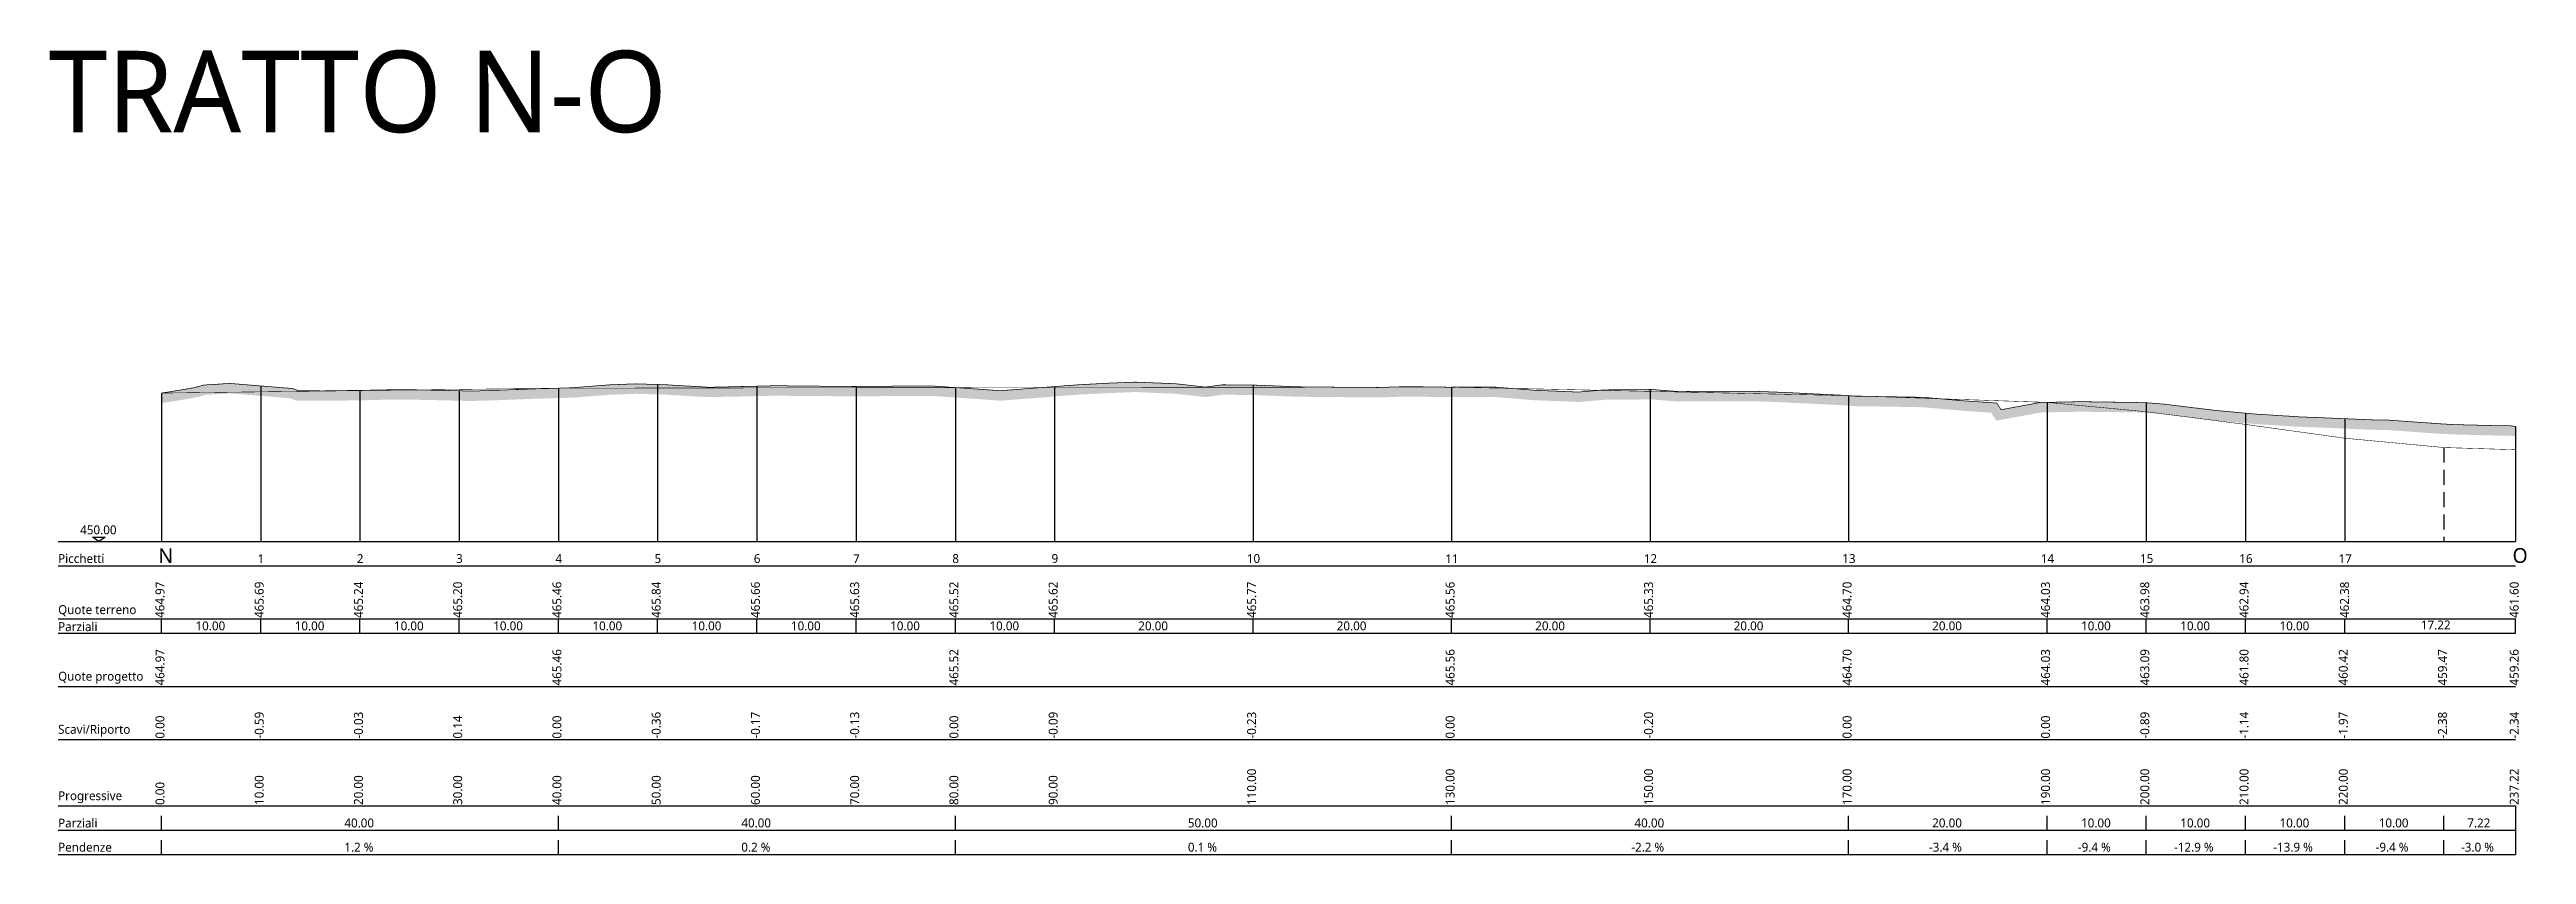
# Model space of a CAD drawing. Header units: metres. Extents: x 619710 to 619959, y 4496643 to 4496725.
import ezdxf

# ---------------------------------------------------------------- set-up
doc = ezdxf.new("R2010")
doc.units = ezdxf.units.M
doc.linetypes.add('HIDDEN', pattern=[0.375, 0.25, -0.125])
doc.linetypes.add('THOPOS0', pattern=[1, 1])
doc.layers.get('Defpoints').update_dxf_attribs({"color": 40})
for name, color, linetype in [('0_terra rinforzata', 252, 'Continuous'), ('0_TERRENO', 251, 'Continuous'), ('Linee fincatura', 251, 'THOPOS0'), ('Linee sezione', 253, 'THOPOS0'), ('PR_PROGETTO_COSTRUZIONE', 251, 'THOPOS0'), ('Testi fincatura', 250, 'THOPOS0')]:
    doc.layers.add(name, color=color, linetype=linetype)
doc.styles.get("Standard").update_dxf_attribs({"font": 'trebuc.ttf'})

msp = doc.modelspace()

# ---------------------------------------------------------------- texts
at = {"layer": 'Defpoints', "color": 1, "insert": (619709.47, 4496716.16), "char_height": 8.203, "width": 188.6784, "attachment_point": 7}
msp.add_mtext('TRATTO N-O', dxfattribs=at)
at = {"layer": 'Testi fincatura', "char_height": 0.9, "attachment_point": 7}
for s, insert, width in [('{\\fTrebuchet MS|b0|i0|c0|p34;450.00}', (619712.66, 4496675.74), 5.4), ('{\\fTrebuchet MS|b0|i0|c0|p34;Picchetti}', (619710.44, 4496672.85), 9.9), ('{\\fTrebuchet MS|b0|i0|c0|p34;1}', (619730.54, 4496672.85), 0.9), ('{\\fTrebuchet MS|b0|i0|c0|p34;2}', (619740.54, 4496672.85), 0.9), ('{\\fTrebuchet MS|b0|i0|c0|p34;3}', (619750.54, 4496672.85), 0.9), ('{\\fTrebuchet MS|b0|i0|c0|p34;4}', (619760.54, 4496672.85), 0.9), ('{\\fTrebuchet MS|b0|i0|c0|p34;5}', (619770.54, 4496672.85), 0.9), ('{\\fTrebuchet MS|b0|i0|c0|p34;6}', (619780.54, 4496672.85), 0.9), ('{\\fTrebuchet MS|b0|i0|c0|p34;7}', (619790.54, 4496672.85), 0.9), ('{\\fTrebuchet MS|b0|i0|c0|p34;8}', (619800.54, 4496672.85), 0.9), ('{\\fTrebuchet MS|b0|i0|c0|p34;9}', (619810.54, 4496672.85), 0.9), ('{\\fTrebuchet MS|b0|i0|c0|p34;10}', (619830.22, 4496672.85), 1.8), ('{\\fTrebuchet MS|b0|i0|c0|p34;11}', (619850.22, 4496672.85), 1.8), ('{\\fTrebuchet MS|b0|i0|c0|p34;12}', (619870.22, 4496672.85), 1.8), ('{\\fTrebuchet MS|b0|i0|c0|p34;13}', (619890.22, 4496672.85), 1.8), ('{\\fTrebuchet MS|b0|i0|c0|p34;14}', (619910.22, 4496672.85), 1.8), ('{\\fTrebuchet MS|b0|i0|c0|p34;15}', (619920.22, 4496672.85), 1.8), ('{\\fTrebuchet MS|b0|i0|c0|p34;16}', (619930.22, 4496672.85), 1.8), ('{\\fTrebuchet MS|b0|i0|c0|p34;17}', (619940.22, 4496672.85), 1.8), ('{\\fTrebuchet MS|b0|i0|c0|p34;Quote terreno}', (619710.44, 4496667.5), 11.7), ('{\\fTrebuchet MS|b0|i0|c0|p34;Parziali}', (619710.44, 4496665.99), 11.7), ('{\\fTrebuchet MS|b0|i0|c0|p34;10.00}', (619724.28, 4496666.06), 4.5), ('{\\fTrebuchet MS|b0|i0|c0|p34;10.00}', (619734.28, 4496666.06), 4.5), ('{\\fTrebuchet MS|b0|i0|c0|p34;10.00}', (619744.28, 4496666.06), 4.5), ('{\\fTrebuchet MS|b0|i0|c0|p34;10.00}', (619754.28, 4496666.06), 4.5), ('{\\fTrebuchet MS|b0|i0|c0|p34;10.00}', (619764.28, 4496666.06), 4.5), ('{\\fTrebuchet MS|b0|i0|c0|p34;10.00}', (619774.28, 4496666.06), 4.5), ('{\\fTrebuchet MS|b0|i0|c0|p34;10.00}', (619784.28, 4496666.06), 4.5), ('{\\fTrebuchet MS|b0|i0|c0|p34;10.00}', (619794.28, 4496666.06), 4.5), ('{\\fTrebuchet MS|b0|i0|c0|p34;10.00}', (619804.28, 4496666.06), 4.5), ('{\\fTrebuchet MS|b0|i0|c0|p34;20.00}', (619819.28, 4496666.06), 4.5), ('{\\fTrebuchet MS|b0|i0|c0|p34;20.00}', (619839.28, 4496666.06), 4.5), ('{\\fTrebuchet MS|b0|i0|c0|p34;20.00}', (619859.28, 4496666.06), 4.5), ('{\\fTrebuchet MS|b0|i0|c0|p34;20.00}', (619879.28, 4496666.06), 4.5), ('{\\fTrebuchet MS|b0|i0|c0|p34;20.00}', (619899.28, 4496666.06), 4.5), ('{\\fTrebuchet MS|b0|i0|c0|p34;10.00}', (619914.28, 4496666.06), 4.5), ('{\\fTrebuchet MS|b0|i0|c0|p34;10.00}', (619924.28, 4496666.06), 4.5), ('{\\fTrebuchet MS|b0|i0|c0|p34;10.00}', (619934.28, 4496666.06), 4.5), ('{\\fTrebuchet MS|b0|i0|c0|p34;17.22}', (619948.52, 4496666.15), 2.7), ('{\\fTrebuchet MS|b0|i0|c0|p34;Quote progetto}', (619710.44, 4496660.7), 12.6), ('{\\fTrebuchet MS|b0|i0|c0|p34;Scavi/Riporto}', (619710.44, 4496655.35), 9.9), ('{\\fTrebuchet MS|b0|i0|c0|p34;Progressive}', (619710.44, 4496648.66), 9.9), ('{\\fTrebuchet MS|b0|i0|c0|p34;Parziali}', (619710.44, 4496646.2), 7.2), ('{\\fTrebuchet MS|b0|i0|c0|p34;40.00}', (619739.28, 4496646.2), 4.5), ('{\\fTrebuchet MS|b0|i0|c0|p34;40.00}', (619779.28, 4496646.2), 4.5), ('{\\fTrebuchet MS|b0|i0|c0|p34;50.00}', (619824.28, 4496646.2), 4.5), ('{\\fTrebuchet MS|b0|i0|c0|p34;40.00}', (619869.28, 4496646.2), 4.5), ('{\\fTrebuchet MS|b0|i0|c0|p34;20.00}', (619899.28, 4496646.2), 4.5), ('{\\fTrebuchet MS|b0|i0|c0|p34;10.00}', (619914.28, 4496646.2), 4.5), ('{\\fTrebuchet MS|b0|i0|c0|p34;10.00}', (619924.28, 4496646.2), 4.5), ('{\\fTrebuchet MS|b0|i0|c0|p34;10.00}', (619934.28, 4496646.2), 4.5), ('{\\fTrebuchet MS|b0|i0|c0|p34;10.00}', (619944.28, 4496646.2), 4.5), ('{\\fTrebuchet MS|b0|i0|c0|p34;7.22}', (619953.2, 4496646.2), 3.6), ('{\\fTrebuchet MS|b0|i0|c0|p34;\\C14;Pendenze}', (619710.44, 4496643.76), 7.2), ('{\\fTrebuchet MS|b0|i0|c0|p34;\\C14;1.2 %}', (619739.28, 4496643.76), 4.5), ('{\\fTrebuchet MS|b0|i0|c0|p34;\\C14;0.2 %}', (619779.28, 4496643.76), 4.5), ('{\\fTrebuchet MS|b0|i0|c0|p34;\\C14;0.1 %}', (619824.28, 4496643.76), 4.5), ('{\\fTrebuchet MS|b0|i0|c0|p34;\\C14;-2.2 %}', (619868.96, 4496643.76), 5.4)]:
    msp.add_mtext(s, dxfattribs=dict(at, insert=insert, width=width))
at = {"layer": 'Testi fincatura', "color": 170, "char_height": 1.5, "width": 0.9, "attachment_point": 7}
for s, insert in [('{\\fTrebuchet MS|b0|i0|c0|p34;N}', (619720.54, 4496672.85)), ('{\\fTrebuchet MS|b0|i0|c0|p34;O}', (619957.76, 4496672.85))]:
    msp.add_mtext(s, dxfattribs=dict(at, insert=insert))
at = {"layer": 'Testi fincatura', "char_height": 0.9, "attachment_point": 7, "rotation": 90}
for s, insert, width in [('{\\fTrebuchet MS|b0|i0|c0|p34;464.97}', (619721.17, 4496667.32), 5.4), ('{\\fTrebuchet MS|b0|i0|c0|p34;465.69}', (619731.17, 4496667.32), 5.4), ('{\\fTrebuchet MS|b0|i0|c0|p34;465.24}', (619741.17, 4496667.32), 5.4), ('{\\fTrebuchet MS|b0|i0|c0|p34;465.20}', (619751.17, 4496667.32), 5.4), ('{\\fTrebuchet MS|b0|i0|c0|p34;465.46}', (619761.17, 4496667.32), 5.4), ('{\\fTrebuchet MS|b0|i0|c0|p34;465.84}', (619771.17, 4496667.32), 5.4), ('{\\fTrebuchet MS|b0|i0|c0|p34;465.66}', (619781.17, 4496667.32), 5.4), ('{\\fTrebuchet MS|b0|i0|c0|p34;465.63}', (619791.17, 4496667.32), 5.4), ('{\\fTrebuchet MS|b0|i0|c0|p34;465.52}', (619801.17, 4496667.32), 5.4), ('{\\fTrebuchet MS|b0|i0|c0|p34;465.62}', (619811.17, 4496667.32), 5.4), ('{\\fTrebuchet MS|b0|i0|c0|p34;465.77}', (619831.17, 4496667.32), 5.4), ('{\\fTrebuchet MS|b0|i0|c0|p34;465.56}', (619851.17, 4496667.32), 5.4), ('{\\fTrebuchet MS|b0|i0|c0|p34;465.33}', (619871.17, 4496667.32), 5.4), ('{\\fTrebuchet MS|b0|i0|c0|p34;464.70}', (619891.17, 4496667.32), 5.4), ('{\\fTrebuchet MS|b0|i0|c0|p34;464.03}', (619911.17, 4496667.32), 5.4), ('{\\fTrebuchet MS|b0|i0|c0|p34;463.98}', (619921.17, 4496667.32), 5.4), ('{\\fTrebuchet MS|b0|i0|c0|p34;462.94}', (619931.17, 4496667.32), 5.4), ('{\\fTrebuchet MS|b0|i0|c0|p34;462.38}', (619941.3, 4496667.32), 5.4), ('{\\fTrebuchet MS|b0|i0|c0|p34;461.60}', (619958.39, 4496667.32), 5.4), ('{\\fTrebuchet MS|b0|i0|c0|p34;464.97}', (619721.17, 4496660.52), 5.4), ('{\\fTrebuchet MS|b0|i0|c0|p34;465.46}', (619761.17, 4496660.52), 5.4), ('{\\fTrebuchet MS|b0|i0|c0|p34;465.52}', (619801.17, 4496660.52), 5.4), ('{\\fTrebuchet MS|b0|i0|c0|p34;465.56}', (619851.17, 4496660.52), 5.4), ('{\\fTrebuchet MS|b0|i0|c0|p34;464.70}', (619891.17, 4496660.52), 5.4), ('{\\fTrebuchet MS|b0|i0|c0|p34;464.03}', (619911.17, 4496660.52), 5.4), ('{\\fTrebuchet MS|b0|i0|c0|p34;463.09}', (619921.17, 4496660.52), 5.4), ('{\\fTrebuchet MS|b0|i0|c0|p34;461.80}', (619931.17, 4496660.52), 5.4), ('{\\fTrebuchet MS|b0|i0|c0|p34;460.42}', (619941.17, 4496660.52), 5.4), ('{\\fTrebuchet MS|b0|i0|c0|p34;459.47}', (619951.17, 4496660.52), 5.4), ('{\\fTrebuchet MS|b0|i0|c0|p34;459.26}', (619958.39, 4496660.52), 5.4), ('{\\fTrebuchet MS|b0|i0|c0|p34;0.00}', (619721.17, 4496655.17), 3.6), ('{\\fTrebuchet MS|b0|i0|c0|p34;-0.59}', (619731.17, 4496655.17), 4.5), ('{\\fTrebuchet MS|b0|i0|c0|p34;-0.03}', (619741.17, 4496655.17), 4.5), ('{\\fTrebuchet MS|b0|i0|c0|p34;0.14}', (619751.17, 4496655.17), 3.6), ('{\\fTrebuchet MS|b0|i0|c0|p34;0.00}', (619761.17, 4496655.17), 3.6), ('{\\fTrebuchet MS|b0|i0|c0|p34;-0.36}', (619771.17, 4496655.17), 4.5), ('{\\fTrebuchet MS|b0|i0|c0|p34;-0.17}', (619781.17, 4496655.17), 4.5), ('{\\fTrebuchet MS|b0|i0|c0|p34;-0.13}', (619791.17, 4496655.17), 4.5), ('{\\fTrebuchet MS|b0|i0|c0|p34;0.00}', (619801.17, 4496655.17), 3.6), ('{\\fTrebuchet MS|b0|i0|c0|p34;-0.09}', (619811.17, 4496655.17), 4.5), ('{\\fTrebuchet MS|b0|i0|c0|p34;-0.23}', (619831.17, 4496655.17), 4.5), ('{\\fTrebuchet MS|b0|i0|c0|p34;0.00}', (619851.17, 4496655.17), 3.6), ('{\\fTrebuchet MS|b0|i0|c0|p34;-0.20}', (619871.17, 4496655.17), 4.5), ('{\\fTrebuchet MS|b0|i0|c0|p34;0.00}', (619891.17, 4496655.17), 3.6), ('{\\fTrebuchet MS|b0|i0|c0|p34;0.00}', (619911.17, 4496655.17), 3.6), ('{\\fTrebuchet MS|b0|i0|c0|p34;-0.89}', (619921.17, 4496655.17), 4.5), ('{\\fTrebuchet MS|b0|i0|c0|p34;-1.14}', (619931.17, 4496655.17), 4.5), ('{\\fTrebuchet MS|b0|i0|c0|p34;-1.97}', (619941.17, 4496655.17), 4.5), ('{\\fTrebuchet MS|b0|i0|c0|p34;-2.38}', (619951.17, 4496655.17), 4.5), ('{\\fTrebuchet MS|b0|i0|c0|p34;-2.34}', (619958.39, 4496655.17), 4.5), ('{\\fTrebuchet MS|b0|i0|c0|p34;0.00}', (619721.17, 4496648.48), 3.6), ('{\\fTrebuchet MS|b0|i0|c0|p34;10.00}', (619731.17, 4496648.48), 4.5), ('{\\fTrebuchet MS|b0|i0|c0|p34;20.00}', (619741.17, 4496648.48), 4.5), ('{\\fTrebuchet MS|b0|i0|c0|p34;30.00}', (619751.17, 4496648.48), 4.5), ('{\\fTrebuchet MS|b0|i0|c0|p34;40.00}', (619761.17, 4496648.48), 4.5), ('{\\fTrebuchet MS|b0|i0|c0|p34;50.00}', (619771.17, 4496648.48), 4.5), ('{\\fTrebuchet MS|b0|i0|c0|p34;60.00}', (619781.17, 4496648.48), 4.5), ('{\\fTrebuchet MS|b0|i0|c0|p34;70.00}', (619791.17, 4496648.48), 4.5), ('{\\fTrebuchet MS|b0|i0|c0|p34;80.00}', (619801.17, 4496648.48), 4.5), ('{\\fTrebuchet MS|b0|i0|c0|p34;90.00}', (619811.17, 4496648.48), 4.5), ('{\\fTrebuchet MS|b0|i0|c0|p34;110.00}', (619831.17, 4496648.48), 5.4), ('{\\fTrebuchet MS|b0|i0|c0|p34;130.00}', (619851.17, 4496648.48), 5.4), ('{\\fTrebuchet MS|b0|i0|c0|p34;150.00}', (619871.17, 4496648.48), 5.4), ('{\\fTrebuchet MS|b0|i0|c0|p34;170.00}', (619891.17, 4496648.48), 5.4), ('{\\fTrebuchet MS|b0|i0|c0|p34;190.00}', (619911.17, 4496648.48), 5.4), ('{\\fTrebuchet MS|b0|i0|c0|p34;200.00}', (619921.17, 4496648.48), 5.4), ('{\\fTrebuchet MS|b0|i0|c0|p34;210.00}', (619931.17, 4496648.48), 5.4), ('{\\fTrebuchet MS|b0|i0|c0|p34;220.00}', (619941.17, 4496648.48), 5.4), ('{\\fTrebuchet MS|b0|i0|c0|p34;237.22}', (619958.39, 4496648.48), 5.4)]:
    msp.add_mtext(s, dxfattribs=dict(at, insert=insert, width=width))
at = {"layer": 'Testi fincatura', "color": 14, "char_height": 0.9, "attachment_point": 7}
for s, insert, width in [('{\\fTrebuchet MS|b0|i0|c0|p34;-3.4 %}', (619898.96, 4496643.76), 5.4), ('{\\fTrebuchet MS|b0|i0|c0|p34;-9.4 %}', (619913.96, 4496643.76), 5.4), ('{\\fTrebuchet MS|b0|i0|c0|p34;-12.9 %}', (619923.65, 4496643.76), 6.3), ('{\\fTrebuchet MS|b0|i0|c0|p34;-13.9 %}', (619933.65, 4496643.76), 6.3), ('{\\fTrebuchet MS|b0|i0|c0|p34;-9.4 %}', (619943.96, 4496643.76), 5.4), ('{\\fTrebuchet MS|b0|i0|c0|p34;-3.0 %}', (619952.57, 4496643.76), 5.4)]:
    msp.add_mtext(s, dxfattribs=dict(at, insert=insert, width=width))

# ---------------------------------------------------------------- hatches: boundary and pattern name
at = {"layer": '0_terra rinforzata'}
h = msp.add_hatch(dxfattribs=at)
h.set_pattern_fill('EARTH', color=253, scale=3, angle=315)
h.set_pattern_definition([(315, (-892.35795, -116.93394), (1.06066017178, -2e-16), [0.75, -0.75]), (315, (-892.1591, -116.7351), (1.06066017178, -2e-16), [0.75, -0.75]), (315, (-891.9602, -116.5362), (1.06066017178, -2e-16), [0.75, -0.75]), (45, (-891.8276, -116.5362), (2e-16, 1.06066017178), [0.75, -0.75]), (45, (-891.62875, -116.7351), (2e-16, 1.06066017178), [0.75, -0.75]), (45, (-891.4299, -116.93394), (2e-16, 1.06066017178), [0.75, -0.75])])
h.paths.add_polyline_path([(619958.07, 4496686.62), (619957.49, 4496686.7), (619956.39, 4496686.7), (619951.93, 4496686.81), (619950.64, 4496686.88), (619945.3, 4496687.26), (619943.62, 4496687.29), (619938.14, 4496687.52), (619937.85, 4496687.53), (619937.65, 4496687.54), (619937.45, 4496687.54), (619937.25, 4496687.55), (619937.05, 4496687.56), (619936.85, 4496687.57), (619936.65, 4496687.58), (619936.45, 4496687.59), (619936.29, 4496687.59), (619936.19, 4496687.6), (619936.05, 4496687.61), (619935.85, 4496687.62), (619935.65, 4496687.63), (619935.45, 4496687.64), (619935.25, 4496687.66), (619935.05, 4496687.67), (619934.85, 4496687.68), (619934.65, 4496687.69), (619934.45, 4496687.71), (619934.25, 4496687.72), (619934.05, 4496687.73), (619933.85, 4496687.75), (619933.65, 4496687.76), (619933.45, 4496687.77), (619933.25, 4496687.78), (619933.05, 4496687.8), (619932.85, 4496687.81), (619932.65, 4496687.82), (619932.45, 4496687.84), (619932.25, 4496687.85), (619932.05, 4496687.86), (619931.85, 4496687.87), (619931.71, 4496687.88), (619931.65, 4496687.89), (619931.45, 4496687.91), (619931.25, 4496687.92), (619931.05, 4496687.94), (619930.85, 4496687.96), (619930.65, 4496687.98), (619930.45, 4496688), (619930.25, 4496688.02), (619930.05, 4496688.03), (619929.85, 4496688.05), (619929.65, 4496688.07), (619929.45, 4496688.09), (619929.25, 4496688.11), (619929.05, 4496688.12), (619928.85, 4496688.14), (619928.65, 4496688.16), (619928.45, 4496688.18), (619928.25, 4496688.2), (619928, 4496688.22), (619927.85, 4496688.24), (619927.65, 4496688.26), (619927.45, 4496688.29), (619927.25, 4496688.31), (619927.05, 4496688.34), (619926.85, 4496688.36), (619926.65, 4496688.38), (619926.45, 4496688.41), (619926.25, 4496688.43), (619926.05, 4496688.46), (619925.85, 4496688.48), (619925.65, 4496688.5), (619925.45, 4496688.53), (619925.25, 4496688.55), (619925.05, 4496688.58), (619924.85, 4496688.6), (619924.65, 4496688.63), (619924.45, 4496688.65), (619924.25, 4496688.68), (619924.05, 4496688.7), (619923.85, 4496688.72), (619923.65, 4496688.75), (619923.45, 4496688.77), (619923.25, 4496688.8), (619923.05, 4496688.82), (619922.85, 4496688.85), (619922.7, 4496688.87), (619922.65, 4496688.87), (619922.45, 4496688.89), (619922.25, 4496688.9), (619922.05, 4496688.92), (619921.85, 4496688.94), (619921.65, 4496688.95), (619921.45, 4496688.97), (619921.25, 4496688.99), (619921.1, 4496689), (619921.05, 4496689), (619920.85, 4496689.01), (619920.65, 4496689.01), (619920.45, 4496689.02), (619920.25, 4496689.02), (619920.05, 4496689.03), (619919.85, 4496689.04), (619919.73, 4496689.04), (619919.65, 4496689.04), (619919.45, 4496689.04), (619919.25, 4496689.05), (619919.05, 4496689.05), (619918.85, 4496689.05), (619918.65, 4496689.05), (619918.45, 4496689.06), (619914.25, 4496689.12), (619910.16, 4496689.04), (619906.22, 4496688.31), (619905.78, 4496688.98), (619902.42, 4496689.21), (619898.42, 4496689.56), (619892.79, 4496689.66), (619891.85, 4496689.65), (619890.58, 4496689.75), (619884.46, 4496690.05), (619881.25, 4496690.17), (619877.74, 4496690.17), (619873.75, 4496690.14), (619871, 4496690.35), (619866.23, 4496690.31), (619863.64, 4496690.09), (619859.26, 4496690.27), (619854.96, 4496690.61), (619850.5, 4496690.58), (619846.32, 4496690.64), (619843.48, 4496690.55), (619839.32, 4496690.58), (619835.31, 4496690.62), (619830.81, 4496690.8), (619827.75, 4496690.82), (619826.04, 4496690.59), (619823.05, 4496690.93), (619819.01, 4496691.09), (619818.7, 4496691.08), (619816.37, 4496690.99), (619813.36, 4496690.83), (619813.17, 4496690.82), (619808.03, 4496690.43), (619807.65, 4496690.4), (619807.45, 4496690.38), (619807.25, 4496690.37), (619807.05, 4496690.35), (619806.85, 4496690.34), (619806.65, 4496690.32), (619806.45, 4496690.31), (619806.25, 4496690.29), (619806.05, 4496690.28), (619805.85, 4496690.26), (619805.73, 4496690.25), (619805.65, 4496690.25), (619805.45, 4496690.23), (619805.41, 4496690.23), (619805.25, 4496690.24), (619805.14, 4496690.25), (619805.05, 4496690.25), (619804.85, 4496690.27), (619804.65, 4496690.28), (619804.45, 4496690.29), (619804.25, 4496690.31), (619804.05, 4496690.32), (619803.85, 4496690.34), (619803.65, 4496690.35), (619803.45, 4496690.36), (619803.25, 4496690.38), (619803.05, 4496690.39), (619802.85, 4496690.41), (619802.65, 4496690.42), (619802.45, 4496690.43), (619802.25, 4496690.45), (619802.05, 4496690.46), (619801.85, 4496690.47), (619801.65, 4496690.49), (619801.45, 4496690.5), (619801.25, 4496690.52), (619801.05, 4496690.53), (619800.85, 4496690.54), (619800.65, 4496690.56), (619800.45, 4496690.57), (619800.25, 4496690.58), (619800.05, 4496690.6), (619799.85, 4496690.61), (619799.65, 4496690.63), (619799.45, 4496690.64), (619799.25, 4496690.65), (619799.05, 4496690.67), (619798.85, 4496690.68), (619798.65, 4496690.69), (619798.45, 4496690.71), (619798.35, 4496690.71), (619798.25, 4496690.71), (619798.07, 4496690.71), (619798.05, 4496690.71), (619797.85, 4496690.71), (619797.65, 4496690.71), (619797.45, 4496690.71), (619797.25, 4496690.71), (619797.05, 4496690.7), (619796.85, 4496690.7), (619796.65, 4496690.7), (619796.45, 4496690.7), (619796.25, 4496690.7), (619796.05, 4496690.7), (619795.85, 4496690.69), (619795.65, 4496690.69), (619795.45, 4496690.69), (619795.25, 4496690.69), (619795.05, 4496690.69), (619794.85, 4496690.69), (619794.65, 4496690.69), (619794.45, 4496690.68), (619794.25, 4496690.68), (619794.05, 4496690.68), (619793.85, 4496690.68), (619793.65, 4496690.68), (619793.45, 4496690.68), (619793.25, 4496690.67), (619793.05, 4496690.67), (619792.85, 4496690.67), (619792.65, 4496690.67), (619792.45, 4496690.67), (619792.25, 4496690.67), (619792.05, 4496690.66), (619791.85, 4496690.66), (619791.65, 4496690.66), (619791.45, 4496690.66), (619791.25, 4496690.66), (619791.05, 4496690.66), (619790.85, 4496690.65), (619790.65, 4496690.65), (619790.6, 4496690.65), (619790.45, 4496690.65), (619790.25, 4496690.66), (619790.05, 4496690.66), (619789.85, 4496690.66), (619789.65, 4496690.66), (619789.45, 4496690.66), (619789.25, 4496690.67), (619789.05, 4496690.67), (619788.85, 4496690.67), (619788.65, 4496690.67), (619788.45, 4496690.67), (619788.25, 4496690.68), (619788.05, 4496690.68), (619787.85, 4496690.68), (619787.65, 4496690.68), (619787.45, 4496690.68), (619787.25, 4496690.68), (619787.05, 4496690.69), (619786.85, 4496690.69), (619786.65, 4496690.69), (619786.45, 4496690.69), (619786.25, 4496690.69), (619786.05, 4496690.7), (619785.85, 4496690.7), (619785.65, 4496690.7), (619785.45, 4496690.7), (619785.25, 4496690.7), (619785.05, 4496690.71), (619784.85, 4496690.71), (619784.65, 4496690.71), (619784.45, 4496690.71), (619784.25, 4496690.71), (619784.05, 4496690.71), (619783.85, 4496690.72), (619783.65, 4496690.72), (619783.49, 4496690.72), (619783.45, 4496690.72), (619783.25, 4496690.72), (619783.05, 4496690.72), (619782.85, 4496690.73), (619782.68, 4496690.73), (619782.65, 4496690.73), (619782.45, 4496690.72), (619782.25, 4496690.72), (619782.05, 4496690.71), (619781.85, 4496690.71), (619781.8, 4496690.71), (619781.65, 4496690.7), (619781.45, 4496690.7), (619781.25, 4496690.69), (619781.05, 4496690.69), (619780.85, 4496690.68), (619780.65, 4496690.68), (619780.45, 4496690.67), (619780.25, 4496690.67), (619780.05, 4496690.66), (619779.85, 4496690.66), (619779.65, 4496690.66), (619779.45, 4496690.65), (619779.25, 4496690.65), (619779.05, 4496690.64), (619778.85, 4496690.64), (619778.65, 4496690.63), (619778.45, 4496690.63), (619778.25, 4496690.62), (619778.05, 4496690.62), (619777.85, 4496690.61), (619777.65, 4496690.61), (619777.45, 4496690.61), (619777.25, 4496690.6), (619777.05, 4496690.6), (619776.85, 4496690.59), (619776.65, 4496690.59), (619776.45, 4496690.58), (619776.25, 4496690.58), (619776.05, 4496690.58), (619776.03, 4496690.57), (619775.85, 4496690.58), (619775.65, 4496690.6), (619775.45, 4496690.61), (619775.25, 4496690.62), (619775.05, 4496690.63), (619774.85, 4496690.64), (619774.65, 4496690.65), (619774.45, 4496690.67), (619774.25, 4496690.68), (619774.05, 4496690.69), (619773.85, 4496690.7), (619773.65, 4496690.71), (619773.45, 4496690.72), (619773.25, 4496690.73), (619773.05, 4496690.75), (619772.85, 4496690.76), (619772.65, 4496690.77), (619772.45, 4496690.78), (619772.25, 4496690.79), (619772.05, 4496690.81), (619771.85, 4496690.82), (619771.65, 4496690.83), (619771.45, 4496690.84), (619771.38, 4496690.85), (619771.25, 4496690.85), (619771.05, 4496690.85), (619770.85, 4496690.86), (619770.65, 4496690.86), (619770.45, 4496690.87), (619770.25, 4496690.87), (619770.05, 4496690.88), (619769.85, 4496690.88), (619769.65, 4496690.89), (619769.45, 4496690.9), (619769.25, 4496690.9), (619769.05, 4496690.91), (619768.85, 4496690.91), (619768.65, 4496690.92), (619768.63, 4496690.92), (619768.45, 4496690.91), (619768.25, 4496690.9), (619768.05, 4496690.89), (619767.85, 4496690.89), (619767.65, 4496690.88), (619767.45, 4496690.87), (619767.25, 4496690.86), (619767.05, 4496690.86), (619766.85, 4496690.85), (619766.65, 4496690.84), (619766.45, 4496690.83), (619766.25, 4496690.83), (619766.02, 4496690.82), (619765.85, 4496690.8), (619765.65, 4496690.79), (619765.45, 4496690.77), (619765.25, 4496690.76), (619765.05, 4496690.74), (619764.85, 4496690.73), (619764.65, 4496690.71), (619764.45, 4496690.7), (619764.25, 4496690.68), (619764.05, 4496690.67), (619763.85, 4496690.65), (619763.65, 4496690.64), (619763.45, 4496690.62), (619763.25, 4496690.6), (619763.05, 4496690.59), (619762.85, 4496690.57), (619762.65, 4496690.56), (619762.45, 4496690.54), (619762.25, 4496690.53), (619762.16, 4496690.52), (619762.05, 4496690.52), (619761.85, 4496690.51), (619761.65, 4496690.51), (619761.45, 4496690.5), (619761.25, 4496690.49), (619761.05, 4496690.49), (619760.85, 4496690.48), (619760.65, 4496690.48), (619760.45, 4496690.47), (619760.25, 4496690.47), (619760.05, 4496690.46), (619759.85, 4496690.45), (619759.65, 4496690.45), (619759.45, 4496690.44), (619759.25, 4496690.44), (619759.05, 4496690.43), (619758.85, 4496690.42), (619758.65, 4496690.42), (619758.45, 4496690.41), (619758.44, 4496690.41), (619758.25, 4496690.41), (619758.05, 4496690.4), (619757.85, 4496690.39), (619757.65, 4496690.38), (619757.45, 4496690.38), (619757.25, 4496690.37), (619757.05, 4496690.36), (619756.85, 4496690.35), (619756.65, 4496690.35), (619756.45, 4496690.34), (619756.25, 4496690.33), (619756.05, 4496690.32), (619755.85, 4496690.32), (619755.65, 4496690.31), (619755.45, 4496690.3), (619755.25, 4496690.3), (619755.05, 4496690.29), (619754.85, 4496690.28), (619754.65, 4496690.27), (619754.45, 4496690.27), (619754.25, 4496690.26), (619754.05, 4496690.25), (619753.85, 4496690.24), (619753.59, 4496690.23), (619753.45, 4496690.23), (619753.25, 4496690.23), (619753.05, 4496690.22), (619752.85, 4496690.21), (619752.65, 4496690.21), (619752.45, 4496690.2), (619752.25, 4496690.2), (619752.02, 4496690.19), (619751.85, 4496690.2), (619751.65, 4496690.2), (619751.45, 4496690.21), (619751.25, 4496690.21), (619751.05, 4496690.22), (619750.85, 4496690.22), (619750.65, 4496690.23), (619750.45, 4496690.23), (619750.38, 4496690.23), (619750.25, 4496690.24), (619750.05, 4496690.24), (619749.85, 4496690.25), (619749.65, 4496690.25), (619749.45, 4496690.25), (619749.25, 4496690.26), (619749.05, 4496690.26), (619748.85, 4496690.27), (619748.65, 4496690.27), (619748.45, 4496690.27), (619748.25, 4496690.28), (619748.05, 4496690.28), (619747.85, 4496690.29), (619747.65, 4496690.29), (619747.45, 4496690.3), (619747.25, 4496690.3), (619747.05, 4496690.3), (619746.85, 4496690.31), (619746.65, 4496690.31), (619746.45, 4496690.32), (619746.25, 4496690.32), (619746.05, 4496690.32), (619745.85, 4496690.33), (619745.65, 4496690.33), (619745.45, 4496690.34), (619745.25, 4496690.34), (619745.05, 4496690.34), (619744.98, 4496690.35), (619744.85, 4496690.34), (619744.65, 4496690.34), (619744.45, 4496690.33), (619744.25, 4496690.33), (619744.05, 4496690.33), (619743.85, 4496690.32), (619743.65, 4496690.32), (619743.45, 4496690.31), (619743.25, 4496690.31), (619743.05, 4496690.31), (619742.85, 4496690.3), (619742.65, 4496690.3), (619742.45, 4496690.29), (619742.25, 4496690.29), (619742.05, 4496690.29), (619741.85, 4496690.28), (619741.65, 4496690.28), (619741.49, 4496690.27), (619741.25, 4496690.27), (619741.05, 4496690.27), (619740.85, 4496690.26), (619740.65, 4496690.26), (619740.45, 4496690.26), (619740.25, 4496690.26), (619740.05, 4496690.25), (619739.85, 4496690.25), (619739.65, 4496690.25), (619739.45, 4496690.24), (619739.25, 4496690.24), (619739.05, 4496690.24), (619738.85, 4496690.24), (619738.65, 4496690.23), (619738.45, 4496690.23), (619738.25, 4496690.23), (619738.05, 4496690.23), (619737.85, 4496690.22), (619737.65, 4496690.22), (619737.45, 4496690.22), (619737.25, 4496690.21), (619736.98, 4496690.21), (619736.85, 4496690.21), (619736.65, 4496690.22), (619736.45, 4496690.23), (619736.41, 4496690.23), (619736.25, 4496690.23), (619736.05, 4496690.23), (619735.85, 4496690.23), (619735.65, 4496690.23), (619735.45, 4496690.23), (619735.25, 4496690.24), (619735.05, 4496690.24), (619734.85, 4496690.24), (619734.66, 4496690.24), (619734.65, 4496690.24), (619734.45, 4496690.31), (619734.25, 4496690.38), (619734.06, 4496690.45), (619733.85, 4496690.46), (619733.65, 4496690.48), (619733.45, 4496690.5), (619733.25, 4496690.51), (619733.05, 4496690.53), (619732.85, 4496690.54), (619732.65, 4496690.56), (619732.45, 4496690.58), (619732.25, 4496690.59), (619732.05, 4496690.61), (619731.85, 4496690.63), (619731.77, 4496690.63), (619731.65, 4496690.64), (619731.45, 4496690.66), (619731.25, 4496690.68), (619731.05, 4496690.69), (619730.85, 4496690.71), (619730.65, 4496690.72), (619730.45, 4496690.74), (619730.25, 4496690.76), (619730.05, 4496690.77), (619729.85, 4496690.79), (619729.65, 4496690.81), (619729.45, 4496690.82), (619729.25, 4496690.84), (619729.05, 4496690.85), (619728.85, 4496690.87), (619728.65, 4496690.89), (619728.45, 4496690.9), (619728.25, 4496690.92), (619728.05, 4496690.93), (619727.85, 4496690.95), (619727.75, 4496690.96), (619727.65, 4496690.95), (619727.45, 4496690.94), (619727.25, 4496690.93), (619727.05, 4496690.92), (619726.85, 4496690.91), (619726.65, 4496690.89), (619726.45, 4496690.88), (619726.25, 4496690.87), (619726.05, 4496690.86), (619725.85, 4496690.84), (619725.65, 4496690.83), (619725.45, 4496690.82), (619725.25, 4496690.81), (619725.14, 4496690.8), (619725.05, 4496690.78), (619724.85, 4496690.72), (619724.65, 4496690.66), (619724.45, 4496690.61), (619724.25, 4496690.56), (619724.15, 4496690.53), (619724.05, 4496690.51), (619723.85, 4496690.48), (619723.65, 4496690.44), (619723.45, 4496690.41), (619723.25, 4496690.37), (619723.05, 4496690.34), (619722.85, 4496690.31), (619722.65, 4496690.27), (619722.45, 4496690.24), (619722.25, 4496690.21), (619722.05, 4496690.18), (619721.85, 4496690.14), (619721.65, 4496690.11), (619721.45, 4496690.08), (619721.25, 4496690.05), (619721.05, 4496690.02), (619720.85, 4496689.99), (619720.85, 4496688.98), (619721.2, 4496689.03), (619721.4, 4496689.06), (619721.6, 4496689.09), (619721.81, 4496689.13), (619722.01, 4496689.16), (619722.21, 4496689.19), (619722.41, 4496689.22), (619722.61, 4496689.25), (619722.81, 4496689.29), (619723.01, 4496689.32), (619723.22, 4496689.35), (619723.42, 4496689.39), (619723.62, 4496689.42), (619723.82, 4496689.46), (619724.02, 4496689.49), (619724.22, 4496689.53), (619724.37, 4496689.55), (619724.51, 4496689.59), (619724.71, 4496689.65), (619724.92, 4496689.7), (619725.12, 4496689.76), (619725.31, 4496689.81), (619725.51, 4496689.82), (619725.71, 4496689.83), (619725.91, 4496689.85), (619726.11, 4496689.86), (619726.31, 4496689.87), (619726.51, 4496689.88), (619726.71, 4496689.9), (619726.91, 4496689.91), (619727.11, 4496689.92), (619727.31, 4496689.93), (619727.51, 4496689.94), (619727.74, 4496689.96), (619727.97, 4496689.94), (619728.17, 4496689.92), (619728.37, 4496689.91), (619728.57, 4496689.89), (619728.77, 4496689.87), (619728.97, 4496689.86), (619729.17, 4496689.84), (619729.37, 4496689.83), (619729.57, 4496689.81), (619729.77, 4496689.79), (619729.97, 4496689.78), (619730.17, 4496689.76), (619730.37, 4496689.74), (619730.57, 4496689.73), (619730.77, 4496689.71), (619730.97, 4496689.7), (619731.17, 4496689.68), (619731.37, 4496689.66), (619731.57, 4496689.65), (619731.69, 4496689.64), (619731.77, 4496689.63), (619731.97, 4496689.61), (619732.17, 4496689.6), (619732.37, 4496689.58), (619732.57, 4496689.56), (619732.77, 4496689.55), (619732.97, 4496689.53), (619733.17, 4496689.52), (619733.37, 4496689.5), (619733.57, 4496689.48), (619733.85, 4496689.46), (619733.92, 4496689.43), (619734.13, 4496689.36), (619734.33, 4496689.29), (619734.49, 4496689.24), (619734.85, 4496689.24), (619735.05, 4496689.24), (619735.25, 4496689.24), (619735.45, 4496689.23), (619735.65, 4496689.23), (619735.85, 4496689.23), (619736.05, 4496689.23), (619736.25, 4496689.23), (619736.39, 4496689.23), (619736.62, 4496689.22), (619736.82, 4496689.22), (619736.97, 4496689.21), (619737.06, 4496689.21), (619737.26, 4496689.21), (619737.46, 4496689.22), (619737.66, 4496689.22), (619737.86, 4496689.22), (619738.06, 4496689.23), (619738.26, 4496689.23), (619738.46, 4496689.23), (619738.66, 4496689.23), (619738.86, 4496689.24), (619739.06, 4496689.24), (619739.26, 4496689.24), (619739.46, 4496689.24), (619739.66, 4496689.25), (619739.87, 4496689.25), (619740.07, 4496689.25), (619740.27, 4496689.26), (619740.47, 4496689.26), (619740.67, 4496689.26), (619740.87, 4496689.27), (619741.07, 4496689.27), (619741.27, 4496689.27), (619741.47, 4496689.27), (619741.51, 4496689.27), (619741.67, 4496689.28), (619741.87, 4496689.28), (619742.07, 4496689.29), (619742.27, 4496689.29), (619742.47, 4496689.29), (619742.67, 4496689.3), (619742.87, 4496689.3), (619743.07, 4496689.31), (619743.27, 4496689.31), (619743.47, 4496689.31), (619743.67, 4496689.32), (619743.87, 4496689.32), (619744.07, 4496689.33), (619744.27, 4496689.33), (619744.47, 4496689.34), (619744.67, 4496689.34), (619744.87, 4496689.34), (619744.98, 4496689.35), (619745.03, 4496689.34), (619745.23, 4496689.34), (619745.43, 4496689.34), (619745.63, 4496689.33), (619745.83, 4496689.33), (619746.03, 4496689.32), (619746.23, 4496689.32), (619746.43, 4496689.32), (619746.63, 4496689.31), (619746.83, 4496689.31), (619747.03, 4496689.3), (619747.23, 4496689.3), (619747.43, 4496689.3), (619747.63, 4496689.29), (619747.83, 4496689.29), (619748.03, 4496689.28), (619748.23, 4496689.28), (619748.43, 4496689.28), (619748.63, 4496689.27), (619748.83, 4496689.27), (619749.03, 4496689.26), (619749.23, 4496689.26), (619749.43, 4496689.25), (619749.63, 4496689.25), (619749.83, 4496689.25), (619750.03, 4496689.24), (619750.23, 4496689.24), (619750.36, 4496689.23), (619750.43, 4496689.23), (619750.63, 4496689.23), (619750.83, 4496689.22), (619751.03, 4496689.22), (619751.23, 4496689.21), (619751.42, 4496689.21), (619751.62, 4496689.2), (619751.82, 4496689.2), (619752.02, 4496689.19), (619752.08, 4496689.19), (619752.28, 4496689.2), (619752.48, 4496689.2), (619752.68, 4496689.21), (619752.88, 4496689.22), (619753.08, 4496689.22), (619753.28, 4496689.23), (619753.48, 4496689.23), (619753.62, 4496689.24), (619753.69, 4496689.24), (619753.89, 4496689.24), (619754.09, 4496689.25), (619754.29, 4496689.26), (619754.49, 4496689.27), (619754.69, 4496689.27), (619754.89, 4496689.28), (619755.09, 4496689.29), (619755.29, 4496689.3), (619755.49, 4496689.3), (619755.69, 4496689.31), (619755.89, 4496689.32), (619756.09, 4496689.33), (619756.29, 4496689.33), (619756.49, 4496689.34), (619756.69, 4496689.35), (619756.89, 4496689.35), (619757.09, 4496689.36), (619757.29, 4496689.37), (619757.49, 4496689.38), (619757.69, 4496689.38), (619757.89, 4496689.39), (619758.09, 4496689.4), (619758.29, 4496689.41), (619758.48, 4496689.41), (619758.68, 4496689.42), (619758.88, 4496689.43), (619759.08, 4496689.43), (619759.28, 4496689.44), (619759.48, 4496689.44), (619759.68, 4496689.45), (619759.88, 4496689.45), (619760.08, 4496689.46), (619760.28, 4496689.47), (619760.48, 4496689.47), (619760.68, 4496689.48), (619760.88, 4496689.48), (619761.08, 4496689.49), (619761.28, 4496689.5), (619761.48, 4496689.5), (619761.68, 4496689.51), (619761.88, 4496689.51), (619762.08, 4496689.52), (619762.21, 4496689.52), (619762.33, 4496689.53), (619762.53, 4496689.55), (619762.73, 4496689.56), (619762.93, 4496689.58), (619763.13, 4496689.59), (619763.33, 4496689.61), (619763.53, 4496689.62), (619763.73, 4496689.64), (619763.93, 4496689.65), (619764.13, 4496689.67), (619764.33, 4496689.68), (619764.53, 4496689.7), (619764.73, 4496689.72), (619764.93, 4496689.73), (619765.13, 4496689.75), (619765.33, 4496689.76), (619765.53, 4496689.78), (619765.73, 4496689.79), (619765.93, 4496689.81), (619766.08, 4496689.82), (619766.09, 4496689.82), (619766.29, 4496689.83), (619766.49, 4496689.83), (619766.69, 4496689.84), (619766.89, 4496689.85), (619767.09, 4496689.86), (619767.29, 4496689.86), (619767.49, 4496689.87), (619767.69, 4496689.88), (619767.89, 4496689.89), (619768.09, 4496689.9), (619768.29, 4496689.9), (619768.49, 4496689.91), (619768.64, 4496689.92), (619768.82, 4496689.91), (619769.02, 4496689.91), (619769.22, 4496689.9), (619769.42, 4496689.9), (619769.62, 4496689.89), (619769.82, 4496689.88), (619770.02, 4496689.88), (619770.22, 4496689.87), (619770.42, 4496689.87), (619770.62, 4496689.86), (619770.83, 4496689.86), (619771.03, 4496689.85), (619771.23, 4496689.85), (619771.33, 4496689.85), (619771.39, 4496689.84), (619771.59, 4496689.83), (619771.79, 4496689.82), (619771.99, 4496689.81), (619772.19, 4496689.8), (619772.39, 4496689.78), (619772.59, 4496689.77), (619772.79, 4496689.76), (619772.99, 4496689.75), (619773.19, 4496689.74), (619773.39, 4496689.72), (619773.59, 4496689.71), (619773.79, 4496689.7), (619773.99, 4496689.69), (619774.19, 4496689.68), (619774.39, 4496689.67), (619774.59, 4496689.66), (619774.79, 4496689.64), (619774.99, 4496689.63), (619775.19, 4496689.62), (619775.39, 4496689.61), (619775.59, 4496689.6), (619775.79, 4496689.59), (619776.01, 4496689.57), (619776.07, 4496689.58), (619776.27, 4496689.58), (619776.47, 4496689.58), (619776.67, 4496689.59), (619776.87, 4496689.59), (619777.07, 4496689.6), (619777.27, 4496689.6), (619777.47, 4496689.61), (619777.67, 4496689.61), (619777.87, 4496689.62), (619778.07, 4496689.62), (619778.27, 4496689.62), (619778.47, 4496689.63), (619778.67, 4496689.63), (619778.87, 4496689.64), (619779.07, 4496689.64), (619779.27, 4496689.65), (619779.47, 4496689.65), (619779.67, 4496689.66), (619779.87, 4496689.66), (619780.07, 4496689.66), (619780.27, 4496689.67), (619780.47, 4496689.67), (619780.67, 4496689.68), (619780.87, 4496689.68), (619781.07, 4496689.69), (619781.27, 4496689.69), (619781.47, 4496689.7), (619781.67, 4496689.7), (619781.82, 4496689.71), (619781.88, 4496689.71), (619782.08, 4496689.71), (619782.28, 4496689.72), (619782.48, 4496689.72), (619782.69, 4496689.73), (619782.84, 4496689.73), (619783.04, 4496689.72), (619783.24, 4496689.72), (619783.44, 4496689.72), (619783.49, 4496689.72), (619783.64, 4496689.72), (619783.84, 4496689.72), (619784.04, 4496689.71), (619784.24, 4496689.71), (619784.44, 4496689.71), (619784.64, 4496689.71), (619784.84, 4496689.71), (619785.04, 4496689.71), (619785.24, 4496689.7), (619785.44, 4496689.7), (619785.64, 4496689.7), (619785.84, 4496689.7), (619786.04, 4496689.7), (619786.24, 4496689.69), (619786.44, 4496689.69), (619786.64, 4496689.69), (619786.84, 4496689.69), (619787.04, 4496689.69), (619787.24, 4496689.68), (619787.44, 4496689.68), (619787.64, 4496689.68), (619787.84, 4496689.68), (619788.04, 4496689.68), (619788.24, 4496689.68), (619788.44, 4496689.67), (619788.64, 4496689.67), (619788.84, 4496689.67), (619789.04, 4496689.67), (619789.24, 4496689.67), (619789.44, 4496689.66), (619789.64, 4496689.66), (619789.84, 4496689.66), (619790.04, 4496689.66), (619790.24, 4496689.66), (619790.44, 4496689.65), (619790.6, 4496689.65), (619790.66, 4496689.65), (619790.86, 4496689.65), (619791.06, 4496689.66), (619791.26, 4496689.66), (619791.46, 4496689.66), (619791.66, 4496689.66), (619791.86, 4496689.66), (619792.06, 4496689.66), (619792.26, 4496689.67), (619792.46, 4496689.67), (619792.66, 4496689.67), (619792.86, 4496689.67), (619793.06, 4496689.67), (619793.26, 4496689.67), (619793.46, 4496689.68), (619793.66, 4496689.68), (619793.86, 4496689.68), (619794.06, 4496689.68), (619794.26, 4496689.68), (619794.46, 4496689.68), (619794.66, 4496689.69), (619794.86, 4496689.69), (619795.06, 4496689.69), (619795.26, 4496689.69), (619795.46, 4496689.69), (619795.66, 4496689.69), (619795.86, 4496689.69), (619796.06, 4496689.7), (619796.26, 4496689.7), (619796.46, 4496689.7), (619796.66, 4496689.7), (619796.86, 4496689.7), (619797.06, 4496689.7), (619797.26, 4496689.71), (619797.46, 4496689.71), (619797.66, 4496689.71), (619797.86, 4496689.71), (619798.06, 4496689.71), (619798.08, 4496689.71), (619798.32, 4496689.71), (619798.38, 4496689.71), (619798.58, 4496689.7), (619798.78, 4496689.68), (619798.98, 4496689.67), (619799.18, 4496689.66), (619799.38, 4496689.64), (619799.58, 4496689.63), (619799.78, 4496689.61), (619799.98, 4496689.6), (619800.18, 4496689.59), (619800.38, 4496689.57), (619800.58, 4496689.56), (619800.78, 4496689.55), (619800.98, 4496689.53), (619801.18, 4496689.52), (619801.38, 4496689.5), (619801.58, 4496689.49), (619801.78, 4496689.48), (619801.98, 4496689.46), (619802.18, 4496689.45), (619802.38, 4496689.44), (619802.58, 4496689.42), (619802.78, 4496689.41), (619802.98, 4496689.39), (619803.18, 4496689.38), (619803.38, 4496689.37), (619803.58, 4496689.35), (619803.78, 4496689.34), (619803.98, 4496689.32), (619804.18, 4496689.31), (619804.38, 4496689.3), (619804.58, 4496689.28), (619804.78, 4496689.27), (619804.98, 4496689.26), (619805.07, 4496689.25), (619805.17, 4496689.24), (619805.41, 4496689.22), (619805.53, 4496689.23), (619805.81, 4496689.26), (619805.93, 4496689.26), (619806.13, 4496689.28), (619806.33, 4496689.3), (619806.53, 4496689.31), (619806.73, 4496689.33), (619806.93, 4496689.34), (619807.13, 4496689.36), (619807.33, 4496689.37), (619807.53, 4496689.39), (619807.73, 4496689.4), (619808.11, 4496689.43), (619813.24, 4496689.83), (619813.41, 4496689.84), (619816.41, 4496689.99), (619818.73, 4496690.08), (619819, 4496690.09), (619822.97, 4496689.93), (619826.05, 4496689.58), (619827.82, 4496689.82), (619830.79, 4496689.8), (619835.29, 4496689.62), (619839.31, 4496689.58), (619843.49, 4496689.55), (619846.32, 4496689.64), (619850.5, 4496689.58), (619854.92, 4496689.61), (619859.2, 4496689.27), (619863.66, 4496689.09), (619866.28, 4496689.31), (619870.96, 4496689.35), (619873.71, 4496689.14), (619877.74, 4496689.17), (619881.23, 4496689.17), (619884.42, 4496689.05), (619890.52, 4496688.75), (619891.82, 4496688.65), (619892.78, 4496688.66), (619898.36, 4496688.56), (619902.34, 4496688.21), (619905.22, 4496688.01), (619905.75, 4496687.21), (619910.26, 4496688.04), (619914.25, 4496688.11), (619918.43, 4496688.06), (619918.63, 4496688.05), (619918.83, 4496688.05), (619919.03, 4496688.05), (619919.23, 4496688.05), (619919.43, 4496688.04), (619919.63, 4496688.04), (619919.71, 4496688.04), (619919.82, 4496688.04), (619920.02, 4496688.03), (619920.22, 4496688.02), (619920.42, 4496688.02), (619920.62, 4496688.01), (619920.82, 4496688.01), (619921.02, 4496688), (619921.04, 4496688), (619921.16, 4496687.99), (619921.36, 4496687.97), (619921.56, 4496687.96), (619921.76, 4496687.94), (619921.96, 4496687.92), (619922.16, 4496687.91), (619922.36, 4496687.89), (619922.6, 4496687.87), (619922.72, 4496687.85), (619922.92, 4496687.83), (619923.12, 4496687.81), (619923.32, 4496687.78), (619923.52, 4496687.76), (619923.72, 4496687.73), (619923.92, 4496687.71), (619924.12, 4496687.68), (619924.32, 4496687.66), (619924.52, 4496687.63), (619924.72, 4496687.61), (619924.92, 4496687.58), (619925.12, 4496687.56), (619925.33, 4496687.54), (619925.53, 4496687.51), (619925.73, 4496687.49), (619925.93, 4496687.46), (619926.13, 4496687.44), (619926.33, 4496687.41), (619926.53, 4496687.39), (619926.73, 4496687.37), (619926.93, 4496687.34), (619927.13, 4496687.32), (619927.33, 4496687.29), (619927.53, 4496687.27), (619927.73, 4496687.25), (619927.9, 4496687.23), (619927.95, 4496687.22), (619928.15, 4496687.2), (619928.35, 4496687.18), (619928.55, 4496687.17), (619928.75, 4496687.15), (619928.95, 4496687.13), (619929.15, 4496687.11), (619929.35, 4496687.09), (619929.55, 4496687.07), (619929.75, 4496687.06), (619929.96, 4496687.04), (619930.16, 4496687.02), (619930.36, 4496687), (619930.56, 4496686.98), (619930.76, 4496686.96), (619930.96, 4496686.95), (619931.16, 4496686.93), (619931.36, 4496686.91), (619931.56, 4496686.89), (619931.63, 4496686.89), (619931.78, 4496686.88), (619931.98, 4496686.86), (619932.18, 4496686.85), (619932.38, 4496686.84), (619932.58, 4496686.82), (619932.78, 4496686.81), (619932.98, 4496686.8), (619933.18, 4496686.79), (619933.38, 4496686.77), (619933.58, 4496686.76), (619933.78, 4496686.75), (619933.98, 4496686.73), (619934.18, 4496686.72), (619934.38, 4496686.71), (619934.58, 4496686.7), (619934.78, 4496686.68), (619934.98, 4496686.67), (619935.18, 4496686.66), (619935.38, 4496686.65), (619935.58, 4496686.63), (619935.78, 4496686.62), (619935.98, 4496686.61), (619936.12, 4496686.6), (619936.19, 4496686.6), (619936.24, 4496686.59), (619936.4, 4496686.59), (619936.6, 4496686.58), (619936.79, 4496686.57), (619937, 4496686.56), (619937.2, 4496686.55), (619937.4, 4496686.54), (619937.6, 4496686.54), (619937.8, 4496686.53), (619938.1, 4496686.52), (619943.59, 4496686.29), (619945.25, 4496686.26), (619950.58, 4496685.88), (619951.89, 4496685.82), (619956.37, 4496685.7), (619957.42, 4496685.7), (619958.07, 4496685.61)])

# ---------------------------------------------------------------- linework, layer by layer
at = {"layer": '0_TERRENO', "linetype": 'HIDDEN', "ltscale": 6, "const_width": 0.07, "flags": 128}
msp.add_lwpolyline([(619720.85, 4496689.99), (619721.05, 4496690.02), (619721.25, 4496690.05), (619721.45, 4496690.08), (619721.65, 4496690.11), (619721.85, 4496690.14), (619722.05, 4496690.18), (619722.25, 4496690.21), (619722.45, 4496690.24), (619722.65, 4496690.27), (619722.85, 4496690.31), (619723.05, 4496690.34), (619723.25, 4496690.37), (619723.45, 4496690.41), (619723.65, 4496690.44), (619723.85, 4496690.48), (619724.05, 4496690.51), (619724.15, 4496690.53), (619724.25, 4496690.56), (619724.45, 4496690.61), (619724.65, 4496690.66), (619724.85, 4496690.72), (619725.05, 4496690.78), (619725.14, 4496690.8), (619725.25, 4496690.81), (619725.45, 4496690.82), (619725.65, 4496690.83), (619725.85, 4496690.84), (619726.05, 4496690.86), (619726.25, 4496690.87), (619726.45, 4496690.88), (619726.65, 4496690.89), (619726.85, 4496690.91), (619727.05, 4496690.92), (619727.25, 4496690.93), (619727.45, 4496690.94), (619727.65, 4496690.95), (619727.75, 4496690.96), (619727.85, 4496690.95), (619728.05, 4496690.93), (619728.25, 4496690.92), (619728.45, 4496690.9), (619728.65, 4496690.89), (619728.85, 4496690.87), (619729.05, 4496690.85), (619729.25, 4496690.84), (619729.45, 4496690.82), (619729.65, 4496690.81), (619729.85, 4496690.79), (619730.05, 4496690.77), (619730.25, 4496690.76), (619730.45, 4496690.74), (619730.65, 4496690.72), (619730.85, 4496690.71), (619731.05, 4496690.69), (619731.25, 4496690.68), (619731.45, 4496690.66), (619731.65, 4496690.64), (619731.77, 4496690.63), (619731.85, 4496690.63), (619732.05, 4496690.61), (619732.25, 4496690.59), (619732.45, 4496690.58), (619732.65, 4496690.56), (619732.85, 4496690.54), (619733.05, 4496690.53), (619733.25, 4496690.51), (619733.45, 4496690.5), (619733.65, 4496690.48), (619733.85, 4496690.46), (619734.05, 4496690.45), (619734.06, 4496690.45), (619734.25, 4496690.38), (619734.45, 4496690.31), (619734.65, 4496690.24), (619734.66, 4496690.24), (619734.85, 4496690.24), (619735.05, 4496690.24), (619735.25, 4496690.24), (619735.45, 4496690.23), (619735.65, 4496690.23), (619735.85, 4496690.23), (619736.05, 4496690.23), (619736.25, 4496690.23), (619736.41, 4496690.23), (619736.45, 4496690.23), (619736.65, 4496690.22), (619736.85, 4496690.21), (619736.98, 4496690.21), (619737.05, 4496690.21), (619737.25, 4496690.21), (619737.45, 4496690.22), (619737.65, 4496690.22), (619737.85, 4496690.22), (619738.05, 4496690.23), (619738.25, 4496690.23), (619738.45, 4496690.23), (619738.65, 4496690.23), (619738.85, 4496690.24), (619739.05, 4496690.24), (619739.25, 4496690.24), (619739.45, 4496690.24), (619739.65, 4496690.25), (619739.85, 4496690.25), (619740.05, 4496690.25), (619740.25, 4496690.26), (619740.45, 4496690.26), (619740.65, 4496690.26), (619740.85, 4496690.26), (619741.05, 4496690.27), (619741.25, 4496690.27), (619741.45, 4496690.27), (619741.49, 4496690.27), (619741.65, 4496690.28), (619741.85, 4496690.28), (619742.05, 4496690.29), (619742.25, 4496690.29), (619742.45, 4496690.29), (619742.65, 4496690.3), (619742.85, 4496690.3), (619743.05, 4496690.31), (619743.25, 4496690.31), (619743.45, 4496690.31), (619743.65, 4496690.32), (619743.85, 4496690.32), (619744.05, 4496690.33), (619744.25, 4496690.33), (619744.45, 4496690.33), (619744.65, 4496690.34), (619744.85, 4496690.34), (619744.98, 4496690.35), (619745.05, 4496690.34), (619745.25, 4496690.34), (619745.45, 4496690.34), (619745.65, 4496690.33), (619745.85, 4496690.33), (619746.05, 4496690.32), (619746.25, 4496690.32), (619746.45, 4496690.32), (619746.65, 4496690.31), (619746.85, 4496690.31), (619747.05, 4496690.3), (619747.25, 4496690.3), (619747.45, 4496690.3), (619747.65, 4496690.29), (619747.85, 4496690.29), (619748.05, 4496690.28), (619748.25, 4496690.28), (619748.45, 4496690.27), (619748.65, 4496690.27), (619748.85, 4496690.27), (619749.05, 4496690.26), (619749.25, 4496690.26), (619749.45, 4496690.25), (619749.65, 4496690.25), (619749.85, 4496690.25), (619750.05, 4496690.24), (619750.25, 4496690.24), (619750.38, 4496690.23), (619750.45, 4496690.23), (619750.65, 4496690.23), (619750.85, 4496690.22), (619751.05, 4496690.22), (619751.25, 4496690.21), (619751.45, 4496690.21), (619751.65, 4496690.2), (619751.85, 4496690.2), (619752.02, 4496690.19), (619752.05, 4496690.19), (619752.25, 4496690.2), (619752.45, 4496690.2), (619752.65, 4496690.21), (619752.85, 4496690.21), (619753.05, 4496690.22), (619753.25, 4496690.23), (619753.45, 4496690.23), (619753.59, 4496690.23), (619753.65, 4496690.24), (619753.85, 4496690.24), (619754.05, 4496690.25), (619754.25, 4496690.26), (619754.45, 4496690.27), (619754.65, 4496690.27), (619754.85, 4496690.28), (619755.05, 4496690.29), (619755.25, 4496690.3), (619755.45, 4496690.3), (619755.65, 4496690.31), (619755.85, 4496690.32), (619756.05, 4496690.32), (619756.25, 4496690.33), (619756.45, 4496690.34), (619756.65, 4496690.35), (619756.85, 4496690.35), (619757.05, 4496690.36), (619757.25, 4496690.37), (619757.45, 4496690.38), (619757.65, 4496690.38), (619757.85, 4496690.39), (619758.05, 4496690.4), (619758.25, 4496690.41), (619758.44, 4496690.41), (619758.45, 4496690.41), (619758.65, 4496690.42), (619758.85, 4496690.42), (619759.05, 4496690.43), (619759.25, 4496690.44), (619759.45, 4496690.44), (619759.65, 4496690.45), (619759.85, 4496690.45), (619760.05, 4496690.46), (619760.25, 4496690.47), (619760.45, 4496690.47), (619760.65, 4496690.48), (619760.85, 4496690.48), (619761.05, 4496690.49), (619761.25, 4496690.49), (619761.45, 4496690.5), (619761.65, 4496690.51), (619761.85, 4496690.51), (619762.05, 4496690.52), (619762.16, 4496690.52), (619762.25, 4496690.53), (619762.45, 4496690.54), (619762.65, 4496690.56), (619762.85, 4496690.57), (619763.05, 4496690.59), (619763.25, 4496690.6), (619763.45, 4496690.62), (619763.65, 4496690.64), (619763.85, 4496690.65), (619764.05, 4496690.67), (619764.25, 4496690.68), (619764.45, 4496690.7), (619764.65, 4496690.71), (619764.85, 4496690.73), (619765.05, 4496690.74), (619765.25, 4496690.76), (619765.45, 4496690.77), (619765.65, 4496690.79), (619765.85, 4496690.8), (619766.02, 4496690.82), (619766.05, 4496690.82), (619766.25, 4496690.83), (619766.45, 4496690.83), (619766.65, 4496690.84), (619766.85, 4496690.85), (619767.05, 4496690.86), (619767.25, 4496690.86), (619767.45, 4496690.87), (619767.65, 4496690.88), (619767.85, 4496690.89), (619768.05, 4496690.89), (619768.25, 4496690.9), (619768.45, 4496690.91), (619768.63, 4496690.92), (619768.65, 4496690.92), (619768.85, 4496690.91), (619769.05, 4496690.91), (619769.25, 4496690.9), (619769.45, 4496690.9), (619769.65, 4496690.89), (619769.85, 4496690.88), (619770.05, 4496690.88), (619770.25, 4496690.87), (619770.45, 4496690.87), (619770.65, 4496690.86), (619770.85, 4496690.86), (619771.05, 4496690.85), (619771.25, 4496690.85), (619771.38, 4496690.85), (619771.45, 4496690.84), (619771.65, 4496690.83), (619771.85, 4496690.82), (619772.05, 4496690.81), (619772.25, 4496690.79), (619772.45, 4496690.78), (619772.65, 4496690.77), (619772.85, 4496690.76), (619773.05, 4496690.75), (619773.25, 4496690.73), (619773.45, 4496690.72), (619773.65, 4496690.71), (619773.85, 4496690.7), (619774.05, 4496690.69), (619774.25, 4496690.68), (619774.45, 4496690.67), (619774.65, 4496690.65), (619774.85, 4496690.64), (619775.05, 4496690.63), (619775.25, 4496690.62), (619775.45, 4496690.61), (619775.65, 4496690.6), (619775.85, 4496690.58), (619776.03, 4496690.57), (619776.05, 4496690.58), (619776.25, 4496690.58), (619776.45, 4496690.58), (619776.65, 4496690.59), (619776.85, 4496690.59), (619777.05, 4496690.6), (619777.25, 4496690.6), (619777.45, 4496690.61), (619777.65, 4496690.61), (619777.85, 4496690.61), (619778.05, 4496690.62), (619778.25, 4496690.62), (619778.45, 4496690.63), (619778.65, 4496690.63), (619778.85, 4496690.64), (619779.05, 4496690.64), (619779.25, 4496690.65), (619779.45, 4496690.65), (619779.65, 4496690.66), (619779.85, 4496690.66), (619780.05, 4496690.66), (619780.25, 4496690.67), (619780.45, 4496690.67), (619780.65, 4496690.68), (619780.85, 4496690.68), (619781.05, 4496690.69), (619781.25, 4496690.69), (619781.45, 4496690.7), (619781.65, 4496690.7), (619781.8, 4496690.71), (619781.85, 4496690.71), (619782.05, 4496690.71), (619782.25, 4496690.72), (619782.45, 4496690.72), (619782.65, 4496690.73), (619782.68, 4496690.73), (619782.85, 4496690.73), (619783.05, 4496690.72), (619783.25, 4496690.72), (619783.45, 4496690.72), (619783.49, 4496690.72), (619783.65, 4496690.72), (619783.85, 4496690.72), (619784.05, 4496690.71), (619784.25, 4496690.71), (619784.45, 4496690.71), (619784.65, 4496690.71), (619784.85, 4496690.71), (619785.05, 4496690.71), (619785.25, 4496690.7), (619785.45, 4496690.7), (619785.65, 4496690.7), (619785.85, 4496690.7), (619786.05, 4496690.7), (619786.25, 4496690.69), (619786.45, 4496690.69), (619786.65, 4496690.69), (619786.85, 4496690.69), (619787.05, 4496690.69), (619787.25, 4496690.68), (619787.45, 4496690.68), (619787.65, 4496690.68), (619787.85, 4496690.68), (619788.05, 4496690.68), (619788.25, 4496690.68), (619788.45, 4496690.67), (619788.65, 4496690.67), (619788.85, 4496690.67), (619789.05, 4496690.67), (619789.25, 4496690.67), (619789.45, 4496690.66), (619789.65, 4496690.66), (619789.85, 4496690.66), (619790.05, 4496690.66), (619790.25, 4496690.66), (619790.45, 4496690.65), (619790.6, 4496690.65), (619790.65, 4496690.65), (619790.85, 4496690.65), (619791.05, 4496690.66), (619791.25, 4496690.66), (619791.45, 4496690.66), (619791.65, 4496690.66), (619791.85, 4496690.66), (619792.05, 4496690.66), (619792.25, 4496690.67), (619792.45, 4496690.67), (619792.65, 4496690.67), (619792.85, 4496690.67), (619793.05, 4496690.67), (619793.25, 4496690.67), (619793.45, 4496690.68), (619793.65, 4496690.68), (619793.85, 4496690.68), (619794.05, 4496690.68), (619794.25, 4496690.68), (619794.45, 4496690.68), (619794.65, 4496690.69), (619794.85, 4496690.69), (619795.05, 4496690.69), (619795.25, 4496690.69), (619795.45, 4496690.69), (619795.65, 4496690.69), (619795.85, 4496690.69), (619796.05, 4496690.7), (619796.25, 4496690.7), (619796.45, 4496690.7), (619796.65, 4496690.7), (619796.85, 4496690.7), (619797.05, 4496690.7), (619797.25, 4496690.71), (619797.45, 4496690.71), (619797.65, 4496690.71), (619797.85, 4496690.71), (619798.05, 4496690.71), (619798.07, 4496690.71), (619798.25, 4496690.71), (619798.35, 4496690.71), (619798.45, 4496690.71), (619798.65, 4496690.69), (619798.85, 4496690.68), (619799.05, 4496690.67), (619799.25, 4496690.65), (619799.45, 4496690.64), (619799.65, 4496690.63), (619799.85, 4496690.61), (619800.05, 4496690.6), (619800.25, 4496690.58), (619800.45, 4496690.57), (619800.65, 4496690.56), (619800.85, 4496690.54), (619801.05, 4496690.53), (619801.25, 4496690.52), (619801.45, 4496690.5), (619801.65, 4496690.49), (619801.85, 4496690.47), (619802.05, 4496690.46), (619802.25, 4496690.45), (619802.45, 4496690.43), (619802.65, 4496690.42), (619802.85, 4496690.41), (619803.05, 4496690.39), (619803.25, 4496690.38), (619803.45, 4496690.36), (619803.65, 4496690.35), (619803.85, 4496690.34), (619804.05, 4496690.32), (619804.25, 4496690.31), (619804.45, 4496690.29), (619804.65, 4496690.28), (619804.85, 4496690.27), (619805.05, 4496690.25), (619805.14, 4496690.25), (619805.25, 4496690.24), (619805.41, 4496690.23), (619805.45, 4496690.23), (619805.65, 4496690.25), (619805.73, 4496690.25), (619805.85, 4496690.26), (619806.05, 4496690.28), (619806.25, 4496690.29), (619806.45, 4496690.31), (619806.65, 4496690.32), (619806.85, 4496690.34), (619807.05, 4496690.35), (619807.25, 4496690.37), (619807.45, 4496690.38), (619807.65, 4496690.4), (619808.03, 4496690.43), (619813.17, 4496690.82), (619813.36, 4496690.83), (619816.37, 4496690.99), (619818.7, 4496691.08), (619819.01, 4496691.09), (619823.05, 4496690.93), (619826.04, 4496690.59), (619827.75, 4496690.82), (619830.81, 4496690.8), (619835.31, 4496690.62), (619839.32, 4496690.58), (619843.48, 4496690.55), (619846.32, 4496690.64), (619850.5, 4496690.58), (619854.96, 4496690.61), (619859.26, 4496690.27), (619863.64, 4496690.09), (619866.23, 4496690.31), (619871, 4496690.35), (619873.75, 4496690.14), (619877.74, 4496690.17), (619881.25, 4496690.17), (619884.46, 4496690.05), (619890.58, 4496689.75), (619891.85, 4496689.65), (619892.79, 4496689.66), (619898.42, 4496689.56), (619902.42, 4496689.21), (619905.78, 4496688.98), (619906.22, 4496688.31), (619910.16, 4496689.04), (619914.25, 4496689.12), (619918.45, 4496689.06), (619918.65, 4496689.05), (619918.85, 4496689.05), (619919.05, 4496689.05), (619919.25, 4496689.05), (619919.45, 4496689.04), (619919.65, 4496689.04), (619919.73, 4496689.04), (619919.85, 4496689.04), (619920.05, 4496689.03), (619920.25, 4496689.02), (619920.45, 4496689.02), (619920.65, 4496689.01), (619920.85, 4496689.01), (619921.05, 4496689), (619921.1, 4496689), (619921.25, 4496688.99), (619921.45, 4496688.97), (619921.65, 4496688.95), (619921.85, 4496688.94), (619922.05, 4496688.92), (619922.25, 4496688.9), (619922.45, 4496688.89), (619922.65, 4496688.87), (619922.7, 4496688.87), (619922.85, 4496688.85), (619923.05, 4496688.82), (619923.25, 4496688.8), (619923.45, 4496688.77), (619923.65, 4496688.75), (619923.85, 4496688.72), (619924.05, 4496688.7), (619924.25, 4496688.68), (619924.45, 4496688.65), (619924.65, 4496688.63), (619924.85, 4496688.6), (619925.05, 4496688.58), (619925.25, 4496688.55), (619925.45, 4496688.53), (619925.65, 4496688.5), (619925.85, 4496688.48), (619926.05, 4496688.46), (619926.25, 4496688.43), (619926.45, 4496688.41), (619926.65, 4496688.38), (619926.85, 4496688.36), (619927.05, 4496688.34), (619927.25, 4496688.31), (619927.45, 4496688.29), (619927.65, 4496688.26), (619927.85, 4496688.24), (619928, 4496688.22), (619928.05, 4496688.22), (619928.25, 4496688.2), (619928.45, 4496688.18), (619928.65, 4496688.16), (619928.85, 4496688.14), (619929.05, 4496688.12), (619929.25, 4496688.11), (619929.45, 4496688.09), (619929.65, 4496688.07), (619929.85, 4496688.05), (619930.05, 4496688.03), (619930.25, 4496688.02), (619930.45, 4496688), (619930.65, 4496687.98), (619930.85, 4496687.96), (619931.05, 4496687.94), (619931.25, 4496687.92), (619931.45, 4496687.91), (619931.65, 4496687.89), (619931.71, 4496687.88), (619931.85, 4496687.87), (619932.05, 4496687.86), (619932.25, 4496687.85), (619932.45, 4496687.84), (619932.65, 4496687.82), (619932.85, 4496687.81), (619933.05, 4496687.8), (619933.25, 4496687.78), (619933.45, 4496687.77), (619933.65, 4496687.76), (619933.85, 4496687.75), (619934.05, 4496687.73), (619934.25, 4496687.72), (619934.45, 4496687.71), (619934.65, 4496687.69), (619934.85, 4496687.68), (619935.05, 4496687.67), (619935.25, 4496687.66), (619935.45, 4496687.64), (619935.65, 4496687.63), (619935.85, 4496687.62), (619936.05, 4496687.61), (619936.18, 4496687.6), (619936.25, 4496687.59), (619936.29, 4496687.59), (619936.45, 4496687.59), (619936.65, 4496687.58), (619936.83, 4496687.57), (619936.85, 4496687.57), (619937.05, 4496687.56), (619937.25, 4496687.55), (619937.45, 4496687.54), (619937.65, 4496687.54), (619937.85, 4496687.53), (619938.14, 4496687.52), (619943.62, 4496687.29), (619945.3, 4496687.26), (619950.64, 4496686.88), (619951.93, 4496686.81), (619956.39, 4496686.7), (619957.49, 4496686.7), (619958.07, 4496686.62)], dxfattribs=at)
at = {"layer": 'Linee fincatura', "color": 1}
msp.add_line((619710.44, 4496675.02), (619958.07, 4496675.02), dxfattribs=at)
at = {"layer": 'Linee fincatura'}
for p, q in [((619710.44, 4496672.58), (619958.07, 4496672.58)), ((619710.44, 4496667.23), (619958.07, 4496667.23)), ((619710.44, 4496665.79), (619958.07, 4496665.79)), ((619720.85, 4496665.79), (619720.85, 4496667.23)), ((619730.85, 4496665.79), (619730.85, 4496667.23)), ((619740.85, 4496665.79), (619740.85, 4496667.23)), ((619750.85, 4496665.79), (619750.85, 4496667.23)), ((619760.85, 4496665.79), (619760.85, 4496667.23)), ((619770.85, 4496665.79), (619770.85, 4496667.23)), ((619780.85, 4496665.79), (619780.85, 4496667.23)), ((619790.85, 4496665.79), (619790.85, 4496667.23)), ((619800.85, 4496665.79), (619800.85, 4496667.23)), ((619810.85, 4496665.79), (619810.85, 4496667.23)), ((619830.85, 4496665.79), (619830.85, 4496667.23)), ((619850.85, 4496665.79), (619850.85, 4496667.23)), ((619870.85, 4496665.79), (619870.85, 4496667.23)), ((619890.85, 4496665.79), (619890.85, 4496667.23)), ((619910.85, 4496665.79), (619910.85, 4496667.23)), ((619920.85, 4496665.79), (619920.85, 4496667.23)), ((619930.85, 4496665.79), (619930.85, 4496667.23)), ((619940.85, 4496665.79), (619940.85, 4496667.23)), ((619958.07, 4496665.79), (619958.07, 4496667.23)), ((619710.44, 4496660.43), (619958.07, 4496660.43)), ((619710.44, 4496655.08), (619958.07, 4496655.08)), ((619710.44, 4496648.39), (619958.07, 4496648.39)), ((619710.44, 4496645.93), (619958.07, 4496645.93)), ((619720.85, 4496645.93), (619720.85, 4496647.37)), ((619760.85, 4496645.93), (619760.85, 4496647.37)), ((619800.85, 4496645.93), (619800.85, 4496647.37)), ((619850.85, 4496645.93), (619850.85, 4496647.37)), ((619890.85, 4496645.93), (619890.85, 4496647.37)), ((619910.85, 4496645.93), (619910.85, 4496647.37)), ((619920.85, 4496645.93), (619920.85, 4496647.37)), ((619930.85, 4496645.93), (619930.85, 4496647.37)), ((619940.85, 4496645.93), (619940.85, 4496647.37)), ((619950.85, 4496645.93), (619950.85, 4496647.37)), ((619710.44, 4496643.49), (619958.07, 4496643.49)), ((619720.85, 4496643.49), (619720.85, 4496644.93)), ((619760.85, 4496643.49), (619760.85, 4496644.93)), ((619800.85, 4496643.49), (619800.85, 4496644.93)), ((619850.85, 4496643.49), (619850.85, 4496644.93)), ((619890.85, 4496643.49), (619890.85, 4496644.93)), ((619910.85, 4496643.49), (619910.85, 4496644.93)), ((619920.85, 4496643.49), (619920.85, 4496644.93)), ((619930.85, 4496643.49), (619930.85, 4496644.93)), ((619940.85, 4496643.49), (619940.85, 4496644.93)), ((619950.85, 4496643.49), (619950.85, 4496644.93))]:
    msp.add_line(p, q, dxfattribs=at)
msp.add_lwpolyline([(619714.55, 4496675.02), (619713.92, 4496675.47), (619715.18, 4496675.47), (619714.55, 4496675.02)], close=True, dxfattribs=at)
msp.add_lwpolyline([(619958.07, 4496648.39), (619958.07, 4496643.49)], dxfattribs=at)
at = {"layer": 'Linee sezione'}
for p, q in [((619730.85, 4496690.71), (619730.85, 4496675.02)), ((619760.85, 4496690.48), (619760.85, 4496675.02)), ((619770.85, 4496690.86), (619770.85, 4496675.02)), ((619780.85, 4496690.68), (619780.85, 4496675.02)), ((619790.85, 4496690.65), (619790.85, 4496675.02)), ((619800.85, 4496690.54), (619800.85, 4496675.02)), ((619810.85, 4496690.65), (619810.85, 4496675.02)), ((619830.85, 4496690.79), (619830.85, 4496675.02)), ((619850.85, 4496690.59), (619850.85, 4496675.02)), ((619850.85, 4496690.59), (619850.85, 4496675.02)), ((619720.85, 4496689.99), (619720.85, 4496675.02)), ((619740.85, 4496690.26), (619740.85, 4496675.02)), ((619750.85, 4496690.22), (619750.85, 4496675.02)), ((619870.85, 4496690.35), (619870.85, 4496675.02)), ((619890.85, 4496689.73), (619890.85, 4496675.02)), ((619890.85, 4496689.73), (619890.85, 4496675.02)), ((619910.85, 4496689.05), (619910.85, 4496675.02)), ((619920.85, 4496689.01), (619920.85, 4496675.02)), ((619930.85, 4496687.96), (619930.85, 4496675.02)), ((619940.85, 4496687.4), (619940.85, 4496675.02)), ((619958.07, 4496686.62), (619958.07, 4496675.02))]:
    msp.add_line(p, q, dxfattribs=at)
at = {"layer": 'Linee sezione', "linetype": 'HIDDEN', "ltscale": 6}
for p, q in [((619760.85, 4496690.48), (619760.85, 4496675.02)), ((619800.85, 4496690.54), (619800.85, 4496675.02)), ((619720.85, 4496689.99), (619720.85, 4496675.02)), ((619910.85, 4496688.73), (619910.85, 4496675.02)), ((619920.85, 4496688.11), (619920.85, 4496675.02)), ((619950.85, 4496684.5), (619950.85, 4496675.02)), ((619958.07, 4496684.34), (619958.07, 4496675.02))]:
    msp.add_line(p, q, dxfattribs=at)
at = {"layer": 'PR_PROGETTO_COSTRUZIONE', "color": 3, "const_width": 0.05}
msp.add_lwpolyline([(619720.85, 4496689.99), (619760.85, 4496690.48), (619800.85, 4496690.54), (619850.85, 4496690.59), (619890.85, 4496689.73), (619910.85, 4496689.05), (619920.85, 4496688.11), (619930.85, 4496686.83), (619940.85, 4496685.44), (619950.85, 4496684.5), (619958.07, 4496684.28)], dxfattribs=at)

msp.set_redraw_order([(e.dxf.handle, doc.entitydb.next_handle()) for e in msp.query("TEXT MTEXT ATTDEF DIMENSION ARC_DIMENSION")])  # texts and dimensions are drawn at this point

doc.saveas('drawing.dxf')
